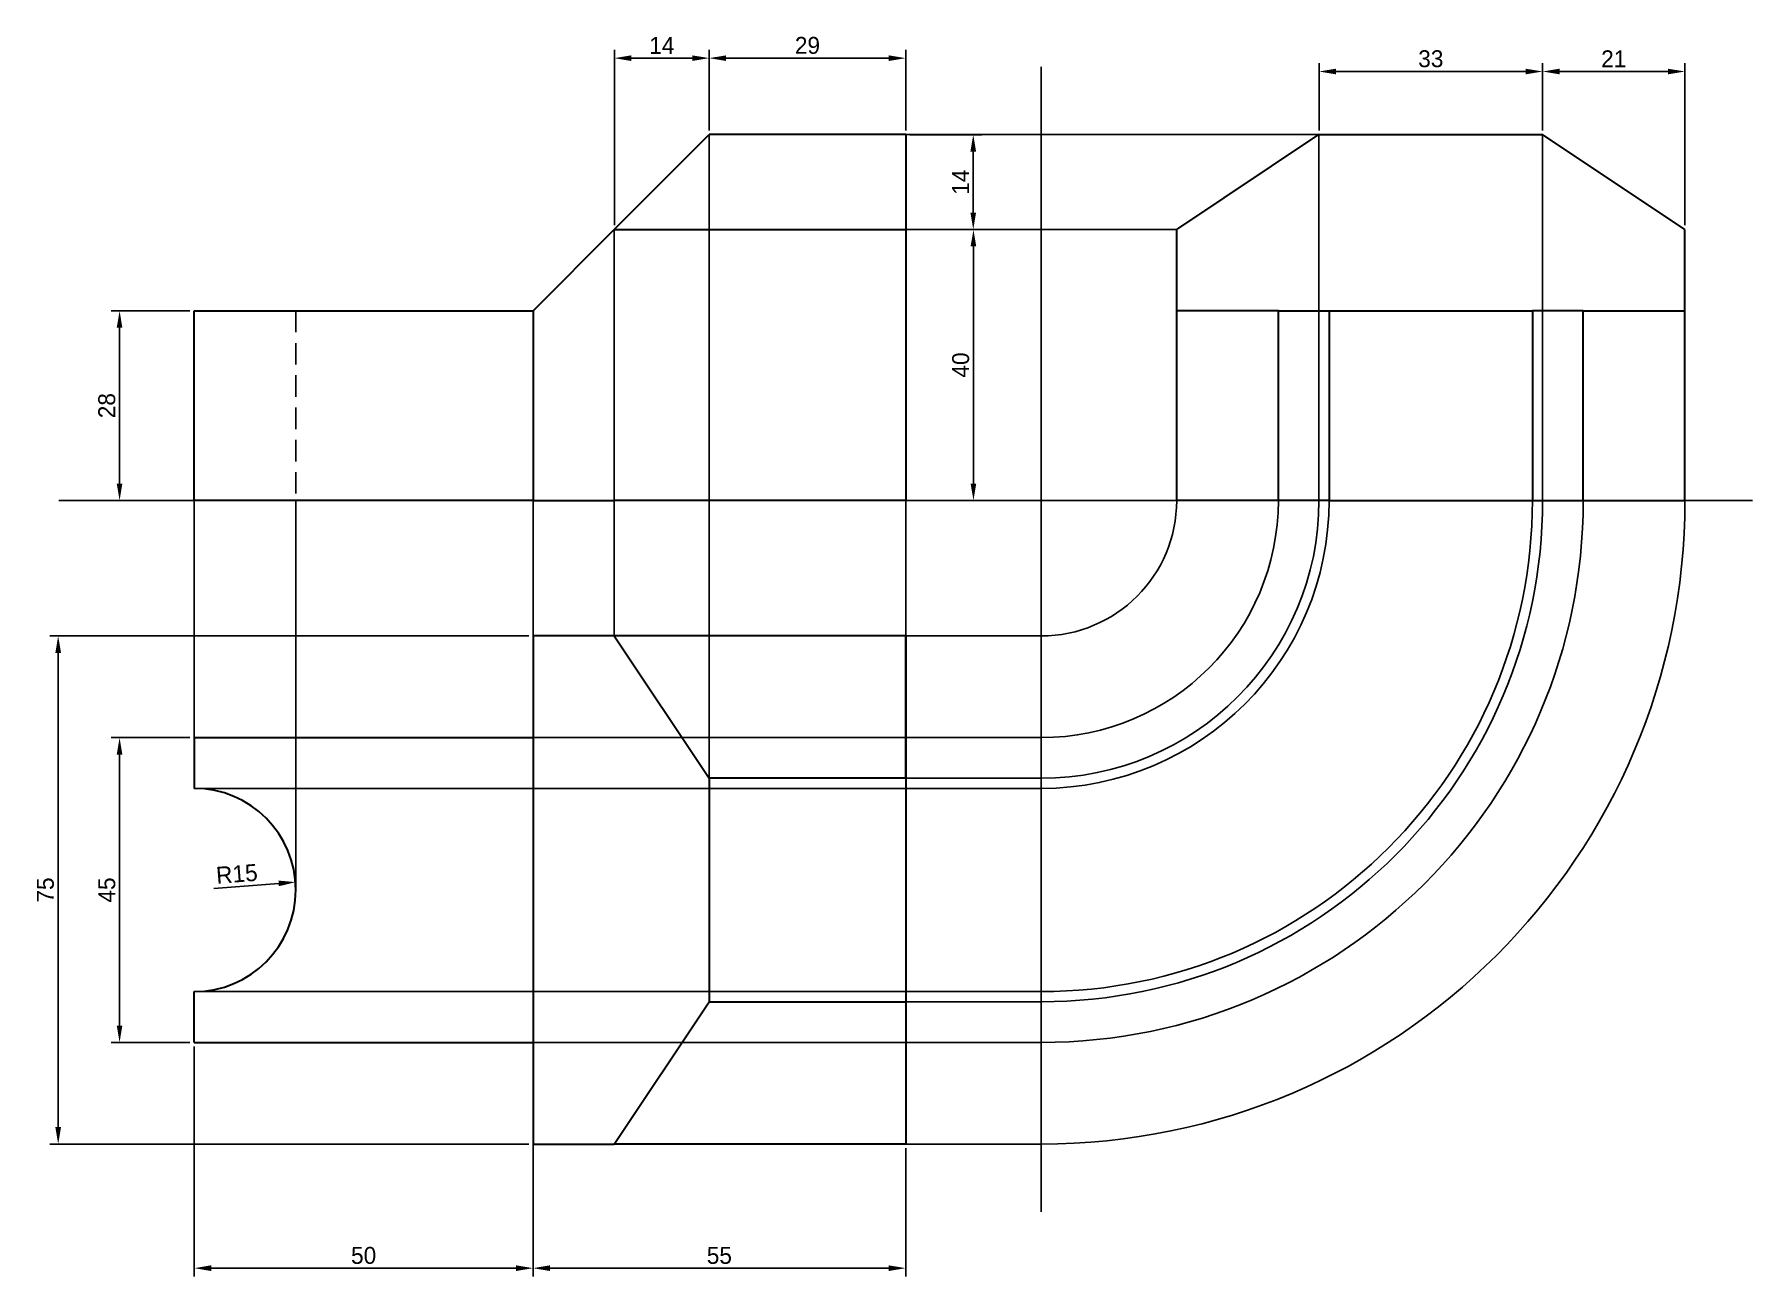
# Model space of a CAD drawing. Header units: millimetres. Extents: x 304 to 2745, y -1395 to 233.
# Drawn here: x 1775.9 to 2029.5, y 50 to 233.4 of the extents above; entities that cross this region are included whole.
import ezdxf

# ---------------------------------------------------------------- set-up
doc = ezdxf.new("R2010")
doc.units = ezdxf.units.MM
doc.linetypes.add('HIDDEN2', pattern=[4.7625, 3.175, -1.5875])
doc.layers.get('0').update_dxf_attribs({"color": 20})
for name, color, linetype in [('construction', 8, 'Continuous'), ('dimension', 200, 'Continuous'), ('hidden', 82, 'HIDDEN2')]:
    doc.layers.add(name, color=color, linetype=linetype)
doc.layers.add('object', color=250, linetype='Continuous', lineweight=30)
doc.dimstyles.new('ISO-25', dxfattribs={"dimtxt": 2.5, "dimasz": 2.5, "dimexe": 1.25, "dimexo": 0.625, "dimtad": 1, "dimtxsty": 'Standard', "dimcen": 2.5, "dimadec": 0, "dimazin": 0, "dimtfac": 1, "dimtmove": 0, "dimatfit": 3, "dimfxl": 1, "dimarcsym": 0})

msp = doc.modelspace()

# ---------------------------------------------------------------- blocks, each defined once
blk = doc.blocks.new('*D172')
at = {"layer": 'Defpoints', "color": 0, "transparency": 16777216}
for p in [(1799.49, 107.12), (1814.44, 108.29)]:
    blk.add_point(p, dxfattribs=at)
at = {"layer": 'dimension', "color": 0, "lineweight": -2, "transparency": 16777216}
blk.add_line((1802.39, 107.35), (1811.95, 108.09), dxfattribs=at)
at = {"layer": 'dimension', "color": 0, "transparency": 16777216}
blk.add_solid([(1811.92, 108.51), (1811.98, 107.68), (1814.44, 108.29)], dxfattribs=at)
at = {"layer": 'dimension', "color": 0, "transparency": 16777216, "insert": (1805.78, 109.49), "char_height": 2.5, "attachment_point": 5, "rotation": 4.4561}
blk.add_mtext('R15', dxfattribs=at)
blk = doc.blocks.new('*D173')
at = {"layer": 'Defpoints', "color": 0, "transparency": 16777216}
for p in [(1799.49, 129.62), (1788.47, 84.62), (1799.49, 84.62)]:
    blk.add_point(p, dxfattribs=at)
at = {"layer": 'dimension', "color": 0, "lineweight": -2, "transparency": 16777216}
for p, q in [((1798.86, 129.62), (1787.22, 129.62)), ((1788.47, 127.12), (1788.47, 87.12)), ((1798.86, 84.62), (1787.22, 84.62))]:
    blk.add_line(p, q, dxfattribs=at)
at = {"layer": 'dimension', "color": 0, "transparency": 16777216}
for points in [[(1788.05, 127.12), (1788.88, 127.12), (1788.47, 129.62)], [(1788.05, 87.12), (1788.88, 87.12), (1788.47, 84.62)]]:
    blk.add_solid(points, dxfattribs=at)
at = {"layer": 'dimension', "color": 0, "transparency": 16777216, "insert": (1786.59, 107.12), "char_height": 2.5, "attachment_point": 5, "rotation": 90}
blk.add_mtext('45', dxfattribs=at)
blk = doc.blocks.new('*D174')
at = {"layer": 'Defpoints', "color": 0, "transparency": 16777216}
for p in [(1799.49, 84.62), (1849.49, 84.62), (1849.49, 51.3)]:
    blk.add_point(p, dxfattribs=at)
at = {"layer": 'dimension', "color": 0, "lineweight": -2, "transparency": 16777216}
for p, q in [((1799.49, 84), (1799.49, 50.05)), ((1849.49, 84), (1849.49, 50.05)), ((1801.99, 51.3), (1846.99, 51.3))]:
    blk.add_line(p, q, dxfattribs=at)
at = {"layer": 'dimension', "color": 0, "transparency": 16777216}
for points in [[(1801.99, 51.72), (1801.99, 50.88), (1799.49, 51.3)], [(1846.99, 51.72), (1846.99, 50.88), (1849.49, 51.3)]]:
    blk.add_solid(points, dxfattribs=at)
at = {"layer": 'dimension', "color": 0, "transparency": 16777216, "insert": (1824.49, 53.17), "char_height": 2.5, "attachment_point": 5}
blk.add_mtext('50', dxfattribs=at)
blk = doc.blocks.new('*D175')
at = {"layer": 'Defpoints', "color": 0, "transparency": 16777216}
for p in [(1799.49, 192.62), (1788.47, 164.62), (1799.49, 164.62)]:
    blk.add_point(p, dxfattribs=at)
at = {"layer": 'dimension', "color": 0, "lineweight": -2, "transparency": 16777216}
for p, q in [((1798.86, 192.62), (1787.22, 192.62)), ((1788.47, 190.12), (1788.47, 167.12)), ((1798.86, 164.62), (1787.22, 164.62))]:
    blk.add_line(p, q, dxfattribs=at)
at = {"layer": 'dimension', "color": 0, "transparency": 16777216}
for points in [[(1788.05, 190.12), (1788.88, 190.12), (1788.47, 192.62)], [(1788.05, 167.12), (1788.88, 167.12), (1788.47, 164.62)]]:
    blk.add_solid(points, dxfattribs=at)
at = {"layer": 'dimension', "color": 0, "transparency": 16777216, "insert": (1786.59, 178.62), "char_height": 2.5, "attachment_point": 5, "rotation": 90}
blk.add_mtext('28', dxfattribs=at)
blk = doc.blocks.new('*D176')
at = {"layer": 'Defpoints', "color": 0, "transparency": 16777216}
for p in [(1849.49, 69.62), (1904.49, 69.62), (1849.49, 51.3)]:
    blk.add_point(p, dxfattribs=at)
at = {"layer": 'dimension', "color": 0, "lineweight": -2, "transparency": 16777216}
for p, q in [((1849.49, 69), (1849.49, 50.05)), ((1904.49, 69), (1904.49, 50.05)), ((1901.99, 51.3), (1851.99, 51.3))]:
    blk.add_line(p, q, dxfattribs=at)
at = {"layer": 'dimension', "color": 0, "transparency": 16777216}
for points in [[(1851.99, 51.72), (1851.99, 50.88), (1849.49, 51.3)], [(1901.99, 51.72), (1901.99, 50.88), (1904.49, 51.3)]]:
    blk.add_solid(points, dxfattribs=at)
at = {"layer": 'dimension', "color": 0, "transparency": 16777216, "insert": (1876.99, 53.17), "char_height": 2.5, "attachment_point": 5}
blk.add_mtext('55', dxfattribs=at)
blk = doc.blocks.new('*D177')
at = {"layer": 'Defpoints', "color": 0, "transparency": 16777216}
for p in [(1904.49, 204.62), (1904.49, 164.62), (1914.49, 164.62)]:
    blk.add_point(p, dxfattribs=at)
at = {"layer": 'dimension', "color": 0, "lineweight": -2, "transparency": 16777216}
for p, q in [((1905.11, 204.62), (1915.74, 204.62)), ((1914.49, 202.12), (1914.49, 167.12)), ((1905.11, 164.62), (1915.74, 164.62))]:
    blk.add_line(p, q, dxfattribs=at)
at = {"layer": 'dimension', "color": 0, "transparency": 16777216}
for points in [[(1914.07, 202.12), (1914.9, 202.12), (1914.49, 204.62)], [(1914.07, 167.12), (1914.9, 167.12), (1914.49, 164.62)]]:
    blk.add_solid(points, dxfattribs=at)
at = {"layer": 'dimension', "color": 0, "transparency": 16777216, "insert": (1912.61, 184.62), "char_height": 2.5, "attachment_point": 5, "rotation": 90}
blk.add_mtext('40', dxfattribs=at)
blk = doc.blocks.new('*D178')
at = {"layer": 'Defpoints', "color": 0, "transparency": 16777216}
for p in [(1904.49, 218.62), (1914.46, 218.62), (1904.49, 204.62)]:
    blk.add_point(p, dxfattribs=at)
at = {"layer": 'dimension', "color": 0, "lineweight": -2, "transparency": 16777216}
for p, q in [((1905.11, 218.62), (1915.71, 218.62)), ((1914.46, 207.12), (1914.46, 216.12)), ((1905.11, 204.62), (1915.71, 204.62))]:
    blk.add_line(p, q, dxfattribs=at)
at = {"layer": 'dimension', "color": 0, "transparency": 16777216}
for points in [[(1914.04, 216.12), (1914.88, 216.12), (1914.46, 218.62)], [(1914.04, 207.12), (1914.88, 207.12), (1914.46, 204.62)]]:
    blk.add_solid(points, dxfattribs=at)
at = {"layer": 'dimension', "color": 0, "transparency": 16777216, "insert": (1912.59, 211.62), "char_height": 2.5, "attachment_point": 5, "rotation": 90}
blk.add_mtext('14', dxfattribs=at)
blk = doc.blocks.new('*D179')
at = {"layer": 'Defpoints', "color": 0, "transparency": 16777216}
for p in [(1904.49, 229.92), (1875.49, 218.62), (1904.49, 218.62)]:
    blk.add_point(p, dxfattribs=at)
at = {"layer": 'dimension', "color": 0, "lineweight": -2, "transparency": 16777216}
for p, q in [((1875.49, 219.25), (1875.49, 231.17)), ((1904.49, 219.25), (1904.49, 231.17)), ((1877.99, 229.92), (1901.99, 229.92))]:
    blk.add_line(p, q, dxfattribs=at)
at = {"layer": 'dimension', "color": 0, "transparency": 16777216}
for points in [[(1877.99, 230.33), (1877.99, 229.5), (1875.49, 229.92)], [(1901.99, 230.33), (1901.99, 229.5), (1904.49, 229.92)]]:
    blk.add_solid(points, dxfattribs=at)
at = {"layer": 'dimension', "color": 0, "transparency": 16777216, "insert": (1889.99, 231.79), "char_height": 2.5, "attachment_point": 5}
blk.add_mtext('29', dxfattribs=at)
blk = doc.blocks.new('*D180')
at = {"layer": 'Defpoints', "color": 0, "transparency": 16777216}
for p in [(1875.49, 229.92), (1875.49, 218.62), (1861.49, 204.62)]:
    blk.add_point(p, dxfattribs=at)
at = {"layer": 'dimension', "color": 0, "lineweight": -2, "transparency": 16777216}
for p, q in [((1861.49, 205.25), (1861.49, 231.17)), ((1875.49, 219.25), (1875.49, 231.17)), ((1863.99, 229.92), (1872.99, 229.92))]:
    blk.add_line(p, q, dxfattribs=at)
at = {"layer": 'dimension', "color": 0, "transparency": 16777216}
for points in [[(1863.99, 230.33), (1863.99, 229.5), (1861.49, 229.92)], [(1872.99, 230.33), (1872.99, 229.5), (1875.49, 229.92)]]:
    blk.add_solid(points, dxfattribs=at)
at = {"layer": 'dimension', "color": 0, "transparency": 16777216, "insert": (1868.49, 231.79), "char_height": 2.5, "attachment_point": 5}
blk.add_mtext('14', dxfattribs=at)
blk = doc.blocks.new('*D181')
at = {"layer": 'Defpoints', "color": 0, "transparency": 16777216}
for p in [(1998.49, 227.95), (1998.49, 218.62), (2019.49, 204.62)]:
    blk.add_point(p, dxfattribs=at)
at = {"layer": 'dimension', "color": 0, "lineweight": -2, "transparency": 16777216}
for p, q in [((1998.49, 219.25), (1998.49, 229.2)), ((2019.49, 205.25), (2019.49, 229.2)), ((2016.99, 227.95), (2000.99, 227.95))]:
    blk.add_line(p, q, dxfattribs=at)
at = {"layer": 'dimension', "color": 0, "transparency": 16777216}
for points in [[(2000.99, 228.36), (2000.99, 227.53), (1998.49, 227.95)], [(2016.99, 228.36), (2016.99, 227.53), (2019.49, 227.95)]]:
    blk.add_solid(points, dxfattribs=at)
at = {"layer": 'dimension', "color": 0, "transparency": 16777216, "insert": (2008.99, 229.82), "char_height": 2.5, "attachment_point": 5}
blk.add_mtext('21', dxfattribs=at)
blk = doc.blocks.new('*D182')
at = {"layer": 'Defpoints', "color": 0, "transparency": 16777216}
for p in [(1965.49, 227.95), (1965.49, 218.62), (1998.49, 218.62)]:
    blk.add_point(p, dxfattribs=at)
at = {"layer": 'dimension', "color": 0, "lineweight": -2, "transparency": 16777216}
for p, q in [((1965.49, 219.25), (1965.49, 229.2)), ((1998.49, 219.25), (1998.49, 229.2)), ((1995.99, 227.95), (1967.99, 227.95))]:
    blk.add_line(p, q, dxfattribs=at)
at = {"layer": 'dimension', "color": 0, "transparency": 16777216}
for points in [[(1967.99, 228.36), (1967.99, 227.53), (1965.49, 227.95)], [(1995.99, 228.36), (1995.99, 227.53), (1998.49, 227.95)]]:
    blk.add_solid(points, dxfattribs=at)
at = {"layer": 'dimension', "color": 0, "transparency": 16777216, "insert": (1981.99, 229.82), "char_height": 2.5, "attachment_point": 5}
blk.add_mtext('33', dxfattribs=at)
blk = doc.blocks.new('*D183')
at = {"layer": 'Defpoints', "color": 0, "transparency": 16777216}
for p in [(1779.41, 144.62), (1849.49, 144.62), (1849.49, 69.62)]:
    blk.add_point(p, dxfattribs=at)
at = {"layer": 'dimension', "color": 0, "lineweight": -2, "transparency": 16777216}
for p, q in [((1848.86, 144.62), (1778.16, 144.62)), ((1779.41, 72.12), (1779.41, 142.12)), ((1848.86, 69.62), (1778.16, 69.62))]:
    blk.add_line(p, q, dxfattribs=at)
at = {"layer": 'dimension', "color": 0, "transparency": 16777216}
for points in [[(1778.99, 142.12), (1779.83, 142.12), (1779.41, 144.62)], [(1778.99, 72.12), (1779.83, 72.12), (1779.41, 69.62)]]:
    blk.add_solid(points, dxfattribs=at)
at = {"layer": 'dimension', "color": 0, "transparency": 16777216, "insert": (1777.53, 107.12), "char_height": 2.5, "attachment_point": 5, "rotation": 90}
blk.add_mtext('75', dxfattribs=at)

# ---------------------------------------------------------------- dimensions: what is measured, and where the dimension line sits
at = {"layer": 'dimension'}
for base, p1, p2, picture, middle in [((1875.486, 229.915), (1861.486, 204.624), (1875.486, 218.624), '*D180', (1868.486, 231.79)), ((1904.486, 229.915), (1875.486, 218.624), (1904.486, 218.624), '*D179', (1889.986, 231.79)), ((1965.486, 227.948), (1998.486, 218.624), (1965.486, 218.624), '*D182', (1981.986, 229.823)), ((1998.486, 227.948), (2019.486, 204.624), (1998.486, 218.624), '*D181', (2008.986, 229.823)), ((1849.486, 51.299), (1799.486, 84.624), (1849.486, 84.624), '*D174', (1824.486, 53.174)), ((1849.486, 51.299), (1904.486, 69.624), (1849.486, 69.624), '*D176', (1876.986, 53.174))]:
    dim = msp.add_linear_dim(base=base, p1=p1, p2=p2, dimstyle='ISO-25', dxfattribs=at)
    dim.commit()
    dim.dimension.update_dxf_attribs({"geometry": picture, "text_midpoint": middle})
for base, p1, p2, picture, middle in [((1914.461, 218.624), (1904.486, 204.624), (1904.486, 218.624), '*D178', (1912.586, 211.624)), ((1914.486, 164.624), (1904.486, 204.624), (1904.486, 164.624), '*D177', (1912.611, 184.624)), ((1788.466, 164.624), (1799.486, 192.624), (1799.486, 164.624), '*D175', (1786.591, 178.624)), ((1779.41, 144.624), (1849.486, 69.624), (1849.486, 144.624), '*D183', (1777.535, 107.124)), ((1788.466, 84.624), (1799.486, 129.624), (1799.486, 84.624), '*D173', (1786.591, 107.124))]:
    dim = msp.add_linear_dim(base=base, p1=p1, p2=p2, angle=90, dimstyle='ISO-25', dxfattribs=at)
    dim.commit()
    dim.dimension.update_dxf_attribs({"geometry": picture, "text_midpoint": middle})
dim = msp.add_radius_dim(center=(1799.486, 107.124), mpoint=(1814.44, 108.289), dimstyle='ISO-25', dxfattribs=at)
dim.commit()
dim.dimension.update_dxf_attribs({"geometry": '*D172', "text_midpoint": (1805.925, 107.625), "dimtype": 164})

# ---------------------------------------------------------------- linework, layer by layer
for p, q in [((1924.486, 164.624), (1924.486, 228.624)), ((1779.486, 164.624), (2029.486, 164.624)), ((1904.486, 164.624), (1924.486, 164.624)), ((1924.486, 164.624), (1924.486, 59.624))]:
    msp.add_line(p, q)
at = {"layer": 'construction'}
for p, q in [((1875.486, 218.624), (1875.486, 123.624)), ((1904.486, 218.624), (1965.486, 218.624)), ((1965.486, 164.624), (1965.486, 218.624)), ((1998.486, 164.624), (1998.486, 218.624)), ((1861.486, 204.624), (1861.486, 144.624)), ((1904.486, 204.624), (1944.486, 204.624)), ((1799.486, 164.624), (1904.486, 164.624)), ((1799.486, 164.624), (1799.486, 129.624)), ((1814.486, 164.624), (1814.486, 107.124)), ((1849.486, 164.624), (1849.486, 144.624)), ((1904.486, 164.624), (1904.486, 144.624)), ((1849.486, 144.624), (1904.486, 144.624)), ((1904.486, 144.624), (1904.486, 69.624)), ((1904.486, 144.624), (1924.486, 144.624)), ((1849.486, 129.624), (1924.486, 129.624)), ((1799.486, 122.124), (1924.486, 122.124)), ((1904.486, 123.624), (1924.486, 123.624)), ((1799.486, 92.124), (1924.486, 92.124)), ((1904.486, 90.624), (1924.486, 90.624)), ((1849.486, 84.624), (1924.486, 84.624)), ((1904.486, 69.624), (1849.486, 69.624)), ((1904.486, 69.624), (1924.486, 69.624))]:
    msp.add_line(p, q, dxfattribs=at)
for radius in [20, 41, 74, 95, 35, 42.5, 72.5, 80]:
    msp.add_arc((1924.486, 164.624), radius, 270, 0, dxfattribs=at)
at = {"layer": 'hidden'}
msp.add_line((1814.486, 192.624), (1814.486, 164.624), dxfattribs=at)
at = {"layer": 'object'}
for p, q in [((1861.486, 204.624), (1875.486, 218.624)), ((1904.486, 218.624), (1875.486, 218.624)), ((1904.486, 218.624), (1904.486, 164.624)), ((1944.486, 204.624), (1965.486, 218.624)), ((1965.486, 218.624), (1998.486, 218.624)), ((2019.486, 204.624), (1998.486, 218.624)), ((1861.486, 204.624), (1849.486, 192.624)), ((1861.486, 204.624), (1904.486, 204.624)), ((1944.486, 164.624), (1944.486, 204.624)), ((2019.486, 164.624), (2019.486, 204.624)), ((1799.486, 164.624), (1799.486, 192.624)), ((1799.486, 192.624), (1814.486, 192.624)), ((1814.486, 192.624), (1849.486, 192.624)), ((1849.486, 192.624), (1849.486, 164.624)), ((1959.486, 192.624), (1944.486, 192.624)), ((1959.486, 164.624), (1959.486, 192.624)), ((1959.486, 192.624), (1966.986, 192.624)), ((1966.986, 192.624), (1966.986, 164.624)), ((1966.986, 192.624), (1996.986, 192.624)), ((2004.486, 192.624), (1996.986, 192.624)), ((1996.986, 192.624), (1996.986, 164.624)), ((2004.486, 164.624), (2004.486, 192.624)), ((2004.486, 192.624), (2019.486, 192.624)), ((1849.486, 164.624), (1799.486, 164.624)), ((1849.486, 164.624), (1861.486, 164.624)), ((1904.486, 164.624), (1861.486, 164.624)), ((1966.986, 164.624), (1944.486, 164.624)), ((1966.986, 164.624), (1996.986, 164.624)), ((1996.986, 164.624), (2019.486, 164.624)), ((1861.486, 144.624), (1849.486, 144.624)), ((1849.486, 144.624), (1849.486, 69.624)), ((1875.486, 144.624), (1861.486, 144.624)), ((1861.486, 144.624), (1875.486, 123.624)), ((1904.486, 144.624), (1875.486, 144.624)), ((1904.486, 144.624), (1904.486, 123.624)), ((1904.486, 123.624), (1904.486, 144.624)), ((1799.486, 129.624), (1799.486, 122.124)), ((1799.486, 129.624), (1849.486, 129.624)), ((1904.486, 123.624), (1875.486, 123.624)), ((1875.486, 123.624), (1875.486, 90.624)), ((1904.486, 123.624), (1904.486, 90.624)), ((1799.486, 84.624), (1799.486, 92.124)), ((1861.486, 69.624), (1875.486, 90.624)), ((1875.486, 90.624), (1904.486, 90.624)), ((1904.486, 90.624), (1904.486, 69.624)), ((1799.486, 84.624), (1849.486, 84.624)), ((1849.486, 69.624), (1861.486, 69.624)), ((1875.486, 69.624), (1861.486, 69.624)), ((1904.486, 69.624), (1875.486, 69.624))]:
    msp.add_line(p, q, dxfattribs=at)
msp.add_arc((1799.486, 107.124), 15, 270, 90, dxfattribs=at)

msp.set_redraw_order([(e.dxf.handle, doc.entitydb.next_handle()) for e in msp.query("TEXT MTEXT ATTDEF DIMENSION ARC_DIMENSION")])  # texts and dimensions are drawn at this point

doc.saveas('drawing.dxf')
